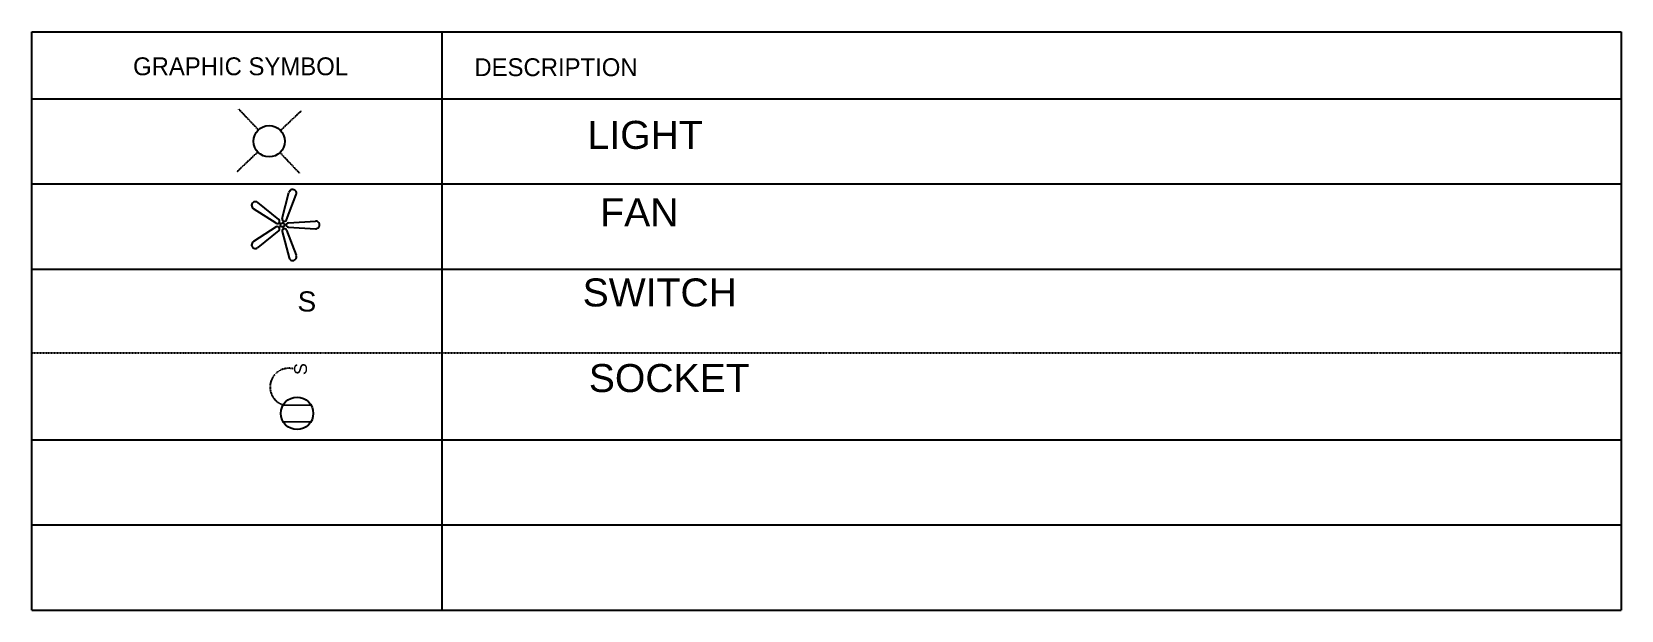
# Model space of a CAD drawing. Header units: millimetres. Extents: x 3328 to 72580, y 1596 to 22848.
# Drawn here: x 58395 to 72580, y 11447 to 16609 of the extents above; entities that cross this region are included whole.
import ezdxf
from ezdxf.enums import TextEntityAlignment as Align

# ---------------------------------------------------------------- set-up
doc = ezdxf.new("R2010")
doc.units = ezdxf.units.MM
doc.linetypes.add('HIDDEN2', pattern=[0.1875, 0.125, -0.0625])
for name, color, linetype in [('40-REFERENCE-DRAWINGS-0-35', 40, 'Continuous'), ('70-FRAM-DETAIL-0-45', 70, 'Continuous'), ('Electrical', 50, 'Continuous'), ('Electrical Hidden', 150, 'HIDDEN2')]:
    doc.layers.add(name, color=color, linetype=linetype)
doc.styles.get("Standard").update_dxf_attribs({"font": 'arial.ttf'})
doc.styles.add('STENCIL', font='stencil.shx', dxfattribs={"height": 0.3})

msp = doc.modelspace()

# ---------------------------------------------------------------- texts
at = {"layer": '40-REFERENCE-DRAWINGS-0-35', "lineweight": 35, "style": 'STENCIL'}
for s, p in [('GRAPHIC SYMBOL', (60258, 16301)), ('DESCRIPTION', (63073, 16293))]:
    msp.add_text(s, height=159.38, dxfattribs=at).set_placement(p, align=Align.MIDDLE)
at = {"layer": 'Electrical', "color": 7, "attachment_point": 3}
for width, gutter_width, insert, char_height, rotation in [(281.75, 1, (60937, 14290), 180, 358.2538), (178.95, 0.635, (60738, 13654), 114, 88.2885)]:
    msp.add_mtext_dynamic_manual_height_columns('S', width=width, gutter_width=gutter_width, heights=[0], dxfattribs=dict(at, insert=insert, char_height=char_height, rotation=rotation))
at = {"layer": 'Electrical Hidden', "color": 7, "char_height": 250, "attachment_point": 1}
for s, width, insert in [('LIGHT', 9224.11, (63355, 15814)), ('FAN', 3148.32, (63468, 15123)), ('SWITCH', 1747.13, (63311, 14408)), ('SOCKET', 1878.34, (63366, 13644))]:
    msp.add_mtext_dynamic_manual_height_columns(s, width=width, gutter_width=1, heights=[0], dxfattribs=dict(at, insert=insert))

# ---------------------------------------------------------------- blocks, each defined once
blk = doc.blocks.new('*U212')
at = {"layer": 'Electrical Hidden', "color": 7}
blk.add_line((-87, -92), (87, 92), dxfattribs=at)
blk = doc.blocks.new('*U213')
at = {"layer": 'Electrical Hidden', "color": 0, "linetype": 'ByBlock', "lineweight": -2, "transparency": 16777216}
for p, rotation in [((-25755, -36009), 90), ((-25745, -36386), 180), ((-25368, -36376), 270.0000000000001)]:
    blk.add_blockref('*U212', p, dxfattribs=dict(at, rotation=rotation))
blk.add_blockref('*U212', (-25378, -35999), dxfattribs=at)
blk = doc.blocks.new('*U214')
at = {"layer": 'Electrical', "color": 7}
for p, q in [((-120, 20), (120, 34)), ((-140, 0), (-157, 0)), ((-120, -21), (121, -34))]:
    blk.add_line(p, q, dxfattribs=at)
for centre, radius, start, end in [((-120, 0), 19.8, 89.5787, 271.1589), ((123, 0), 33.7, 266.109, 94.66)]:
    blk.add_arc(centre, radius, start, end, dxfattribs=at)
blk = doc.blocks.new('*U215')
at = {"layer": 'Electrical', "color": 0, "linetype": 'ByBlock', "lineweight": -2, "transparency": 16777216}
for p, rotation in [((-29192, -41805), 72.00000000000003), ((-29387, -41869), 144), ((-29387, -42075), 216), ((-29191, -42138), 288)]:
    blk.add_blockref('*U214', p, dxfattribs=dict(at, rotation=rotation))
blk.add_blockref('*U214', (-29071, -41971), dxfattribs=at)

# ---------------------------------------------------------------- linework, layer by layer
at = {"layer": '70-FRAM-DETAIL-0-45'}
for p, q in [((58395, 16609), (72580, 16609)), ((58395, 11447), (58395, 16609)), ((62057, 11447), (62057, 16609)), ((72580, 16609), (72580, 11447)), ((58395, 16012), (72580, 16012))]:
    msp.add_line(p, q, dxfattribs=at)
at = {"layer": '70-FRAM-DETAIL-0-45', "color": 9}
for p, q in [((58395, 15252), (72580, 15252)), ((58395, 14491), (72580, 14491)), ((58395, 12969), (72580, 12969)), ((58395, 12208), (72580, 12208)), ((58395, 11447), (72580, 11447))]:
    msp.add_line(p, q, dxfattribs=at)
at = {"layer": 'Electrical', "color": 7}
for p, q in [((60687, 14905), (60687, 14905)), ((60927, 14919), (60927, 14919)), ((60927, 14919), (60927, 14919)), ((60687, 14865), (60687, 14865)), ((60928, 14852), (60928, 14851)), ((60928, 14851), (60928, 14852)), ((60638, 13280), (60887, 13278)), ((60637, 13130), (60886, 13129))]:
    msp.add_line(p, q, dxfattribs=at)
for centre, radius in [((60513, 15632), 140), ((60632, 14885), 18), ((60762, 13204), 145)]:
    msp.add_circle(centre, radius, dxfattribs=at)
at = {"layer": 'Electrical Hidden', "color": 7}
msp.add_line((58395, 13745), (72580, 13745), dxfattribs=at)
msp.add_arc((60688, 13439), 167, 74.9009, 252.4612, dxfattribs=at)

# ---------------------------------------------------------------- block references
at = {"layer": 'Electrical', "color": 7}
msp.add_blockref('*U215', (89877, 56856), dxfattribs=at)
at = {"layer": 'Electrical Hidden', "color": 7, "extrusion": (0, 0, -1), "zscale": -1}
msp.add_blockref('*U213', (-34952, 51825), dxfattribs=at)

msp.set_redraw_order([(e.dxf.handle, doc.entitydb.next_handle()) for e in msp.query("TEXT MTEXT ATTDEF DIMENSION ARC_DIMENSION")])  # texts and dimensions are drawn at this point

doc.saveas('drawing.dxf')
